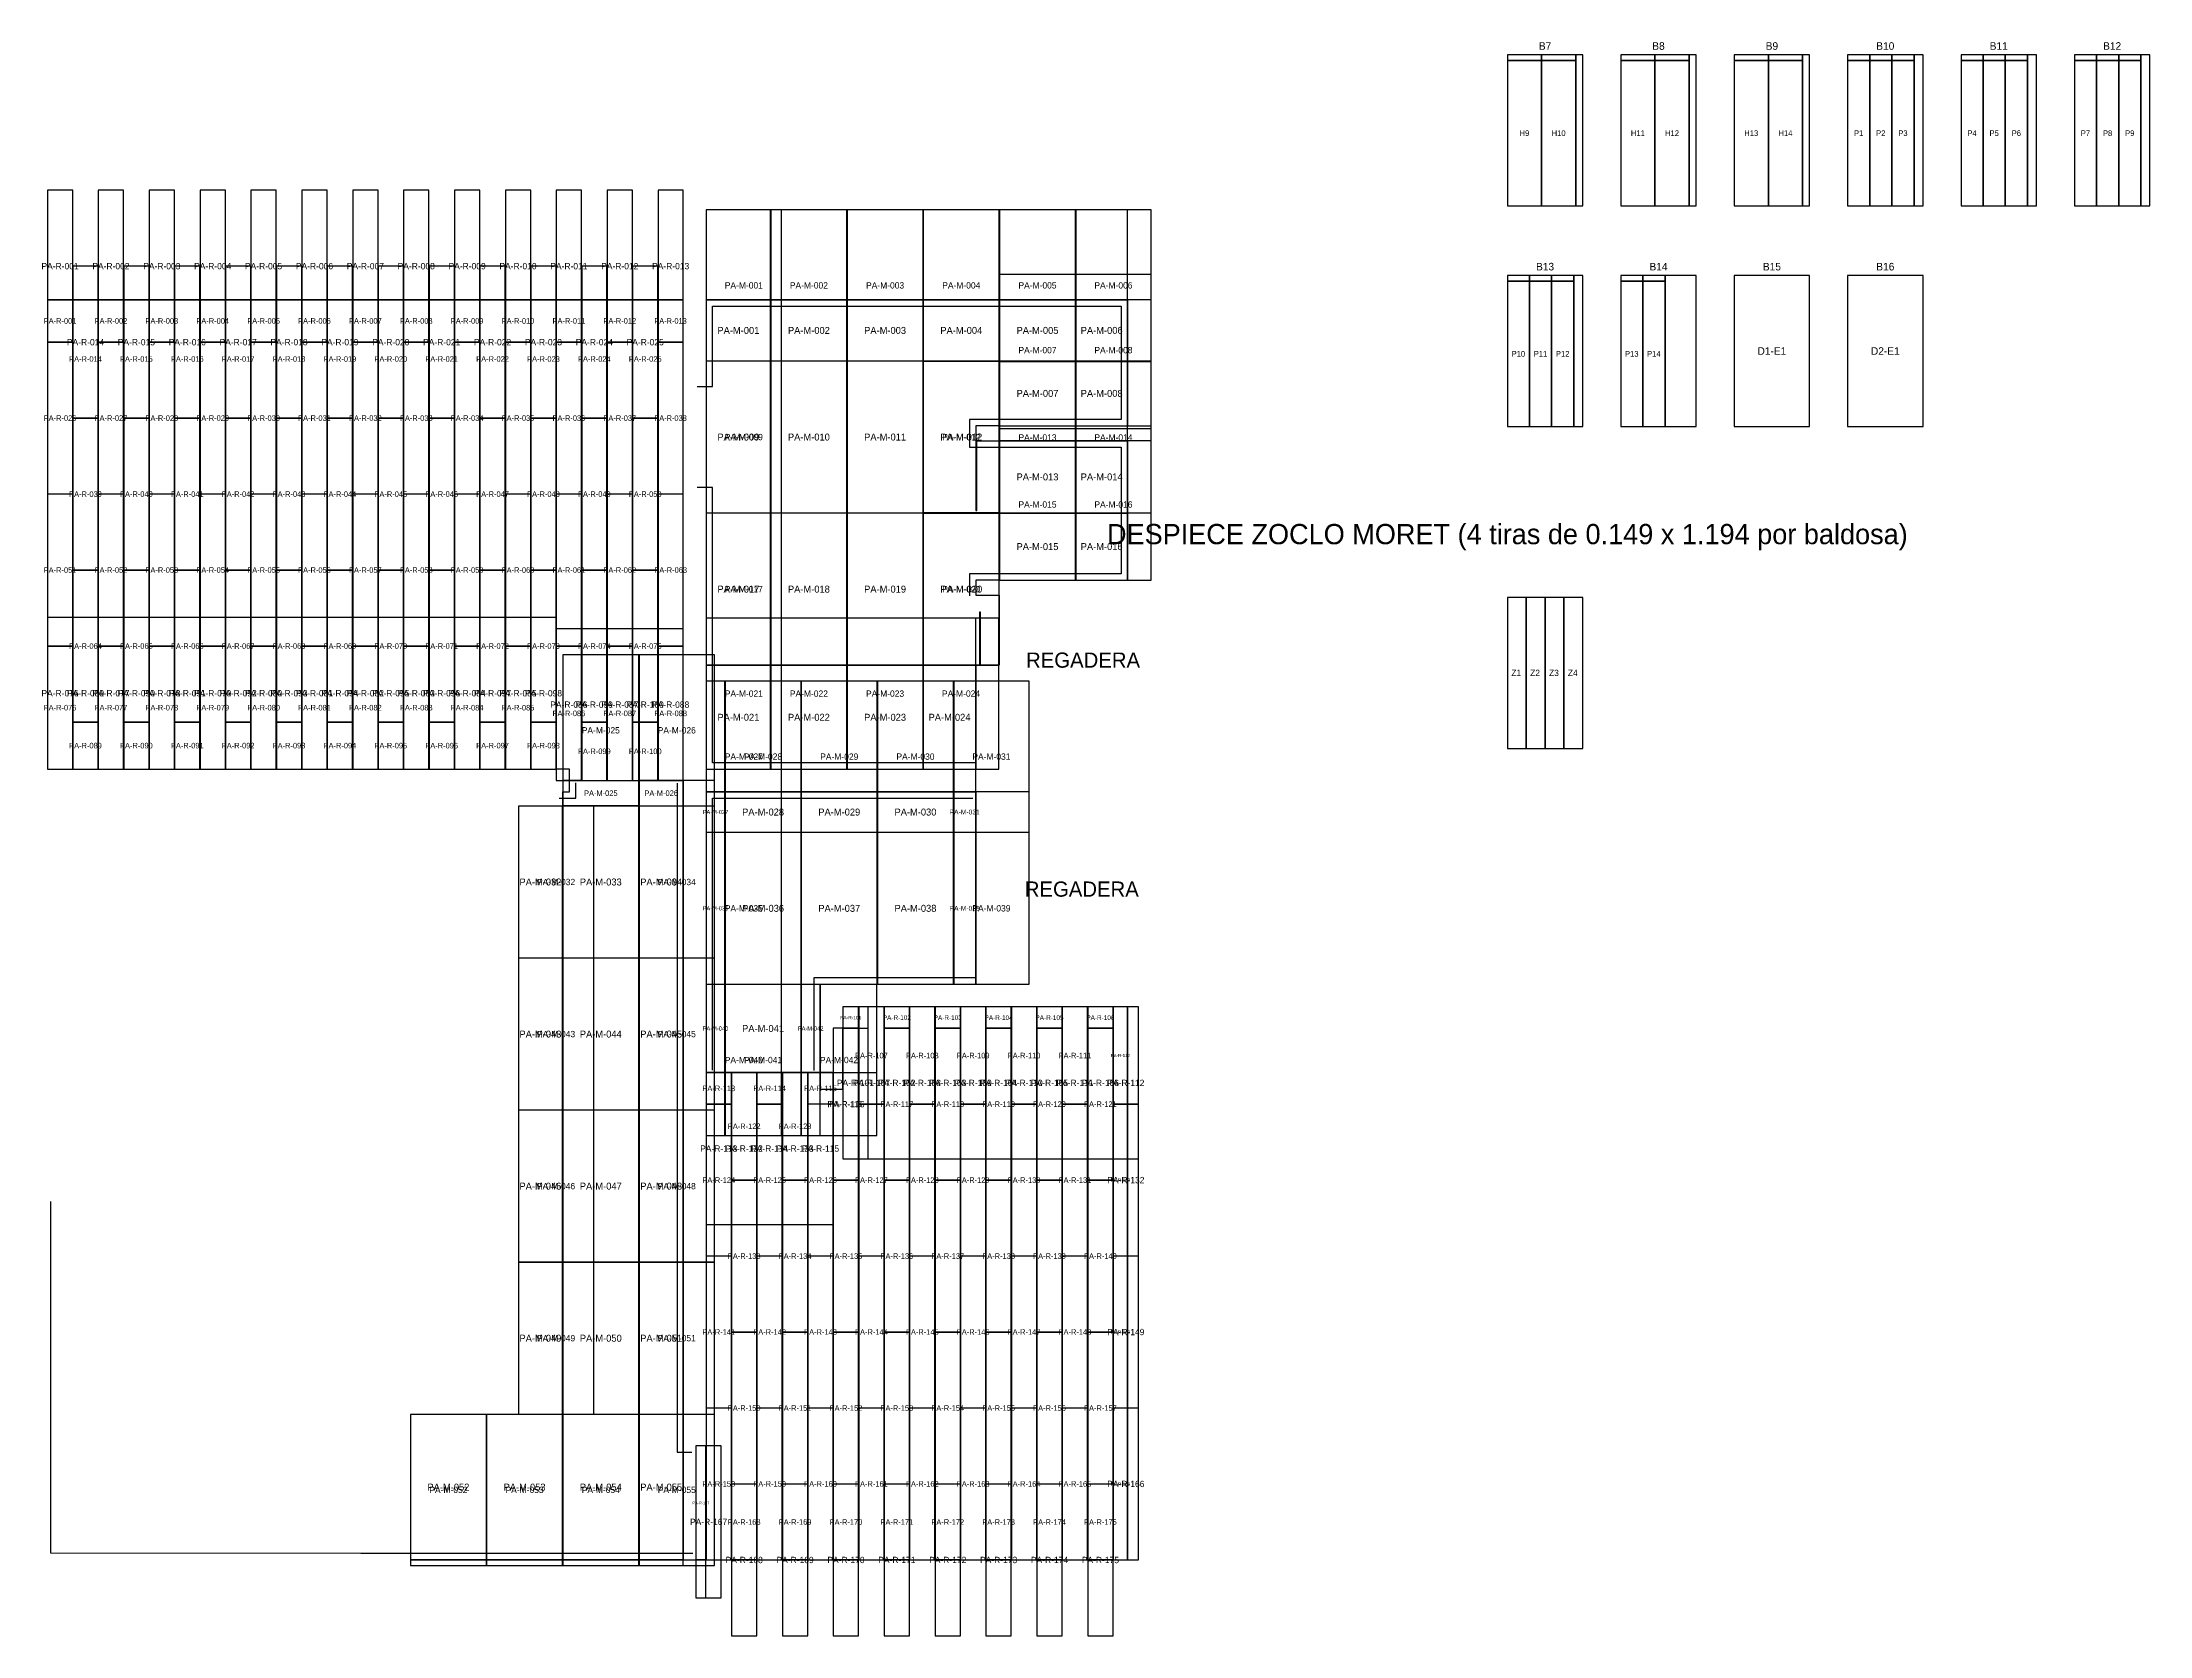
# Model space of a CAD drawing. Header units: metres. Extents: x 271 to 299.5, y -91.2 to -56.5.
# Drawn here: x 282.82 to 299.47, y -71.29 to -58.7 of the extents above; entities that cross this region are included whole.
import ezdxf
from ezdxf.enums import TextEntityAlignment as Align

# ---------------------------------------------------------------- set-up
doc = ezdxf.new("R2010")
doc.units = ezdxf.units.M
for name, color, linetype in [('CORTE-RECORTE', 3, 'Continuous'), ('CORTE-SOBRANTE', 2, 'Continuous'), ('CORTE-TEXTO', 5, 'Continuous'), ('CORTE-TILE', 7, 'Continuous'), ('ETIQUETAS', 7, 'Continuous'), ('PISO-MORET', 30, 'Continuous'), ('PISO-ROYAL-WALNUT', 4, 'Continuous'), ('REGADERA-MALLA-MURO', 1, 'Continuous'), ('SOBRANTES-MAPA', 6, 'Continuous'), ('SOBRANTES-RECORTE', 2, 'Continuous'), ('SOBRANTES-TEXTO', 6, 'Continuous'), ('ZOCLO', 3, 'Continuous')]:
    doc.layers.add(name, color=color, linetype=linetype)

msp = doc.modelspace()

# ---------------------------------------------------------------- linework, layer by layer
at = {"layer": 'CORTE-RECORTE'}
for points in [[(294.392, -59.99), (294.662, -59.99), (294.662, -58.84), (294.392, -58.84)], [(294.662, -59.99), (294.932, -59.99), (294.932, -58.84), (294.662, -58.84)], [(295.288, -59.99), (295.558, -59.99), (295.558, -58.84), (295.288, -58.84)], [(295.558, -59.99), (295.828, -59.99), (295.828, -58.84), (295.558, -58.84)], [(296.184, -59.99), (296.454, -59.99), (296.454, -58.84), (296.184, -58.84)], [(296.454, -59.99), (296.724, -59.99), (296.724, -58.84), (296.454, -58.84)], [(297.08, -59.99), (297.255, -59.99), (297.255, -58.84), (297.08, -58.84)], [(297.255, -59.99), (297.43, -59.99), (297.43, -58.84), (297.255, -58.84)], [(297.43, -59.99), (297.605, -59.99), (297.605, -58.84), (297.43, -58.84)], [(297.976, -59.99), (298.151, -59.99), (298.151, -58.84), (297.976, -58.84)], [(298.151, -59.99), (298.326, -59.99), (298.326, -58.84), (298.151, -58.84)], [(298.326, -59.99), (298.501, -59.99), (298.501, -58.84), (298.326, -58.84)], [(298.872, -59.99), (299.047, -59.99), (299.047, -58.84), (298.872, -58.84)], [(299.047, -59.99), (299.222, -59.99), (299.222, -58.84), (299.047, -58.84)], [(299.222, -59.99), (299.397, -59.99), (299.397, -58.84), (299.222, -58.84)], [(294.392, -61.734), (294.567, -61.734), (294.567, -60.584), (294.392, -60.584)], [(294.567, -61.734), (294.742, -61.734), (294.742, -60.584), (294.567, -60.584)], [(294.742, -61.734), (294.917, -61.734), (294.917, -60.584), (294.742, -60.584)], [(295.288, -61.734), (295.463, -61.734), (295.463, -60.584), (295.288, -60.584)], [(295.463, -61.734), (295.638, -61.734), (295.638, -60.584), (295.463, -60.584)], [(294.392, -64.278), (294.541, -64.278), (294.541, -63.084), (294.392, -63.084)], [(294.541, -64.278), (294.69, -64.278), (294.69, -63.084), (294.541, -63.084)], [(294.69, -64.278), (294.839, -64.278), (294.839, -63.084), (294.69, -63.084)], [(294.839, -64.278), (294.988, -64.278), (294.988, -63.084), (294.839, -63.084)]]:
    msp.add_lwpolyline(points, close=True, dxfattribs=at)
at = {"layer": 'CORTE-SOBRANTE'}
for points in [[(294.392, -58.84), (294.662, -58.84), (294.662, -58.796), (294.392, -58.796)], [(294.662, -58.84), (294.932, -58.84), (294.932, -58.796), (294.662, -58.796)], [(294.932, -59.99), (294.988, -59.99), (294.988, -58.796), (294.932, -58.796)], [(295.288, -58.84), (295.558, -58.84), (295.558, -58.796), (295.288, -58.796)], [(295.558, -58.84), (295.828, -58.84), (295.828, -58.796), (295.558, -58.796)], [(295.828, -59.99), (295.884, -59.99), (295.884, -58.796), (295.828, -58.796)], [(296.184, -58.84), (296.454, -58.84), (296.454, -58.796), (296.184, -58.796)], [(296.454, -58.84), (296.724, -58.84), (296.724, -58.796), (296.454, -58.796)], [(296.724, -59.99), (296.78, -59.99), (296.78, -58.796), (296.724, -58.796)], [(297.08, -58.84), (297.255, -58.84), (297.255, -58.796), (297.08, -58.796)], [(297.255, -58.84), (297.43, -58.84), (297.43, -58.796), (297.255, -58.796)], [(297.43, -58.84), (297.605, -58.84), (297.605, -58.796), (297.43, -58.796)], [(297.605, -59.99), (297.676, -59.99), (297.676, -58.796), (297.605, -58.796)], [(297.976, -58.84), (298.151, -58.84), (298.151, -58.796), (297.976, -58.796)], [(298.151, -58.84), (298.326, -58.84), (298.326, -58.796), (298.151, -58.796)], [(298.326, -58.84), (298.501, -58.84), (298.501, -58.796), (298.326, -58.796)], [(298.501, -59.99), (298.572, -59.99), (298.572, -58.796), (298.501, -58.796)], [(298.872, -58.84), (299.047, -58.84), (299.047, -58.796), (298.872, -58.796)], [(299.047, -58.84), (299.222, -58.84), (299.222, -58.796), (299.047, -58.796)], [(299.222, -58.84), (299.397, -58.84), (299.397, -58.796), (299.222, -58.796)], [(299.397, -59.99), (299.468, -59.99), (299.468, -58.796), (299.397, -58.796)], [(294.392, -60.584), (294.567, -60.584), (294.567, -60.54), (294.392, -60.54)], [(294.567, -60.584), (294.742, -60.584), (294.742, -60.54), (294.567, -60.54)], [(294.742, -60.584), (294.917, -60.584), (294.917, -60.54), (294.742, -60.54)], [(294.917, -61.734), (294.988, -61.734), (294.988, -60.54), (294.917, -60.54)], [(295.288, -60.584), (295.463, -60.584), (295.463, -60.54), (295.288, -60.54)], [(295.463, -60.584), (295.638, -60.584), (295.638, -60.54), (295.463, -60.54)], [(295.638, -61.734), (295.884, -61.734), (295.884, -60.54), (295.638, -60.54)]]:
    msp.add_lwpolyline(points, close=True, dxfattribs=at)
at = {"layer": 'CORTE-TILE'}
for points in [[(294.392, -59.99), (294.988, -59.99), (294.988, -58.796), (294.392, -58.796)], [(295.288, -59.99), (295.884, -59.99), (295.884, -58.796), (295.288, -58.796)], [(296.184, -59.99), (296.78, -59.99), (296.78, -58.796), (296.184, -58.796)], [(297.08, -59.99), (297.676, -59.99), (297.676, -58.796), (297.08, -58.796)], [(297.976, -59.99), (298.572, -59.99), (298.572, -58.796), (297.976, -58.796)], [(298.872, -59.99), (299.468, -59.99), (299.468, -58.796), (298.872, -58.796)], [(294.392, -61.734), (294.988, -61.734), (294.988, -60.54), (294.392, -60.54)], [(295.288, -61.734), (295.884, -61.734), (295.884, -60.54), (295.288, -60.54)], [(296.184, -61.734), (296.78, -61.734), (296.78, -60.54), (296.184, -60.54)], [(297.08, -61.734), (297.676, -61.734), (297.676, -60.54), (297.08, -60.54)], [(294.392, -64.278), (294.988, -64.278), (294.988, -63.084), (294.392, -63.084)]]:
    msp.add_lwpolyline(points, close=True, dxfattribs=at)
at = {"layer": 'PISO-MORET'}
for points in [[(288.062, -61.215), (288.572, -61.215), (288.572, -60.732), (288.062, -60.732)], [(288.574, -61.215), (289.174, -61.215), (289.174, -60.732), (288.574, -60.732)], [(289.176, -61.215), (289.776, -61.215), (289.776, -60.732), (289.176, -60.732)], [(289.778, -61.215), (290.378, -61.215), (290.378, -60.732), (289.778, -60.732)], [(290.38, -61.215), (290.98, -61.215), (290.98, -60.732), (290.38, -60.732)], [(290.982, -61.215), (291.392, -61.215), (291.392, -60.732), (290.982, -60.732)], [(288.062, -62.417), (288.572, -62.417), (288.572, -61.217), (288.062, -61.217)], [(288.574, -62.417), (289.174, -62.417), (289.174, -61.217), (288.574, -61.217)], [(289.176, -62.417), (289.776, -62.417), (289.776, -61.217), (289.176, -61.217)], [(290.378, -62.417), (289.778, -62.417), (289.778, -61.217), (290.378, -61.217), (290.378, -61.727), (290.192, -61.727), (290.192, -61.847), (290.192, -62.397), (290.202, -62.397), (290.202, -61.847), (290.378, -61.847)], [(290.38, -61.727), (290.98, -61.727), (290.98, -61.217), (290.38, -61.217)], [(290.982, -61.727), (291.392, -61.727), (291.392, -61.217), (290.982, -61.217)], [(290.38, -62.417), (290.98, -62.417), (290.98, -61.847), (290.38, -61.847)], [(290.982, -62.417), (291.392, -62.417), (291.392, -61.847), (290.982, -61.847)], [(288.062, -63.619), (288.572, -63.619), (288.572, -62.419), (288.062, -62.419)], [(288.574, -63.619), (289.174, -63.619), (289.174, -62.419), (288.574, -62.419)], [(289.176, -63.619), (289.776, -63.619), (289.776, -62.419), (289.176, -62.419)], [(290.231, -63.619), (290.231, -63.2), (290.221, -63.2), (290.221, -63.619), (289.778, -63.619), (289.778, -62.419), (290.378, -62.419), (290.378, -62.947), (290.192, -62.947), (290.192, -63.067), (290.378, -63.067), (290.378, -63.619)], [(290.38, -62.947), (290.98, -62.947), (290.98, -62.419), (290.38, -62.419)], [(290.982, -62.947), (291.392, -62.947), (291.392, -62.419), (290.982, -62.419)], [(288.062, -64.442), (288.572, -64.442), (288.572, -63.621), (288.062, -63.621)], [(288.574, -64.442), (289.174, -64.442), (289.174, -63.621), (288.574, -63.621)], [(289.176, -64.442), (289.776, -64.442), (289.776, -63.621), (289.176, -63.621)], [(289.778, -64.442), (290.192, -64.442), (290.192, -63.621), (289.778, -63.621)], [(286.93, -64.532), (287.53, -64.532), (287.53, -64.732), (286.93, -64.732), (286.93, -64.622), (286.982, -64.622), (286.982, -64.532), (286.93, -64.532)], [(287.532, -64.732), (287.882, -64.732), (287.882, -64.532), (287.532, -64.532)], [(286.579, -65.934), (286.928, -65.934), (286.928, -64.734), (286.579, -64.734)], [(286.93, -65.934), (287.53, -65.934), (287.53, -64.734), (286.93, -64.734)], [(287.532, -65.934), (287.882, -65.934), (287.882, -64.734), (287.532, -64.734)], [(288.062, -64.94), (288.21, -64.94), (288.21, -64.622), (288.062, -64.622)], [(288.212, -64.94), (288.812, -64.94), (288.812, -64.622), (288.212, -64.622)], [(288.814, -64.94), (289.414, -64.94), (289.414, -64.622), (288.814, -64.622)], [(289.416, -64.94), (290.016, -64.94), (290.016, -64.622), (289.416, -64.622)], [(290.018, -64.94), (290.192, -64.94), (290.192, -64.622), (290.018, -64.622)], [(288.062, -66.142), (288.21, -66.142), (288.21, -64.942), (288.062, -64.942)], [(288.212, -66.142), (288.812, -66.142), (288.812, -64.942), (288.212, -64.942)], [(288.814, -66.142), (289.414, -66.142), (289.414, -64.942), (288.814, -64.942)], [(289.416, -66.142), (290.016, -66.142), (290.016, -64.942), (289.416, -64.942)], [(290.018, -66.142), (290.192, -66.142), (290.192, -64.942), (290.018, -64.942)], [(286.579, -67.136), (286.928, -67.136), (286.928, -65.936), (286.579, -65.936)], [(286.93, -67.136), (287.53, -67.136), (287.53, -65.936), (286.93, -65.936)], [(287.532, -67.136), (287.882, -67.136), (287.882, -65.936), (287.532, -65.936)], [(288.062, -66.841), (288.21, -66.841), (288.21, -66.144), (288.062, -66.144)], [(288.212, -66.841), (288.812, -66.841), (288.812, -66.144), (288.212, -66.144)], [(288.814, -66.841), (288.962, -66.841), (288.962, -66.144), (288.814, -66.144)], [(286.579, -68.338), (286.928, -68.338), (286.928, -67.138), (286.579, -67.138)], [(286.93, -68.338), (287.53, -68.338), (287.53, -67.138), (286.93, -67.138)], [(287.532, -68.338), (287.882, -68.338), (287.882, -67.138), (287.532, -67.138)], [(286.579, -69.54), (286.928, -69.54), (286.928, -68.34), (286.579, -68.34)], [(286.93, -69.54), (287.53, -69.54), (287.53, -68.34), (286.93, -68.34)], [(287.532, -69.54), (287.882, -69.54), (287.882, -68.34), (287.532, -68.34)], [(285.726, -70.692), (286.326, -70.692), (286.326, -69.542), (285.726, -69.542)], [(286.328, -70.692), (286.928, -70.692), (286.928, -69.542), (286.328, -69.542)], [(286.93, -70.692), (287.53, -70.692), (287.53, -69.542), (286.93, -69.542)], [(287.532, -70.692), (287.882, -70.692), (287.882, -69.542), (287.532, -69.542)]]:
    msp.add_lwpolyline(points, close=True, dxfattribs=at)
at = {"layer": 'PISO-ROYAL-WALNUT'}
for points in [[(282.858, -61.066), (283.058, -61.066), (283.058, -60.732), (282.858, -60.732)], [(283.059, -61.667), (283.259, -61.667), (283.259, -60.732), (283.059, -60.732)], [(283.26, -61.066), (283.46, -61.066), (283.46, -60.732), (283.26, -60.732)], [(283.461, -61.667), (283.661, -61.667), (283.661, -60.732), (283.461, -60.732)], [(283.662, -61.066), (283.862, -61.066), (283.862, -60.732), (283.662, -60.732)], [(283.863, -61.667), (284.063, -61.667), (284.063, -60.732), (283.863, -60.732)], [(284.064, -61.066), (284.264, -61.066), (284.264, -60.732), (284.064, -60.732)], [(284.265, -61.667), (284.465, -61.667), (284.465, -60.732), (284.265, -60.732)], [(284.466, -61.066), (284.666, -61.066), (284.666, -60.732), (284.466, -60.732)], [(284.667, -61.667), (284.867, -61.667), (284.867, -60.732), (284.667, -60.732)], [(284.868, -61.066), (285.068, -61.066), (285.068, -60.732), (284.868, -60.732)], [(285.069, -61.667), (285.269, -61.667), (285.269, -60.732), (285.069, -60.732)], [(285.27, -61.066), (285.47, -61.066), (285.47, -60.732), (285.27, -60.732)], [(285.471, -61.667), (285.671, -61.667), (285.671, -60.732), (285.471, -60.732)], [(285.672, -61.066), (285.872, -61.066), (285.872, -60.732), (285.672, -60.732)], [(285.873, -61.667), (286.073, -61.667), (286.073, -60.732), (285.873, -60.732)], [(286.074, -61.066), (286.274, -61.066), (286.274, -60.732), (286.074, -60.732)], [(286.275, -61.667), (286.475, -61.667), (286.475, -60.732), (286.275, -60.732)], [(286.476, -61.066), (286.676, -61.066), (286.676, -60.732), (286.476, -60.732)], [(286.677, -61.667), (286.877, -61.667), (286.877, -60.732), (286.677, -60.732)], [(286.878, -61.066), (287.078, -61.066), (287.078, -60.732), (286.878, -60.732)], [(287.079, -61.667), (287.279, -61.667), (287.279, -60.732), (287.079, -60.732)], [(287.28, -61.066), (287.48, -61.066), (287.48, -60.732), (287.28, -60.732)], [(287.481, -61.667), (287.681, -61.667), (287.681, -60.732), (287.481, -60.732)], [(287.682, -61.066), (287.88, -61.066), (287.88, -60.732), (287.682, -60.732)], [(282.858, -62.267), (283.058, -62.267), (283.058, -61.067), (282.858, -61.067)], [(283.26, -62.267), (283.46, -62.267), (283.46, -61.067), (283.26, -61.067)], [(283.662, -62.267), (283.862, -62.267), (283.862, -61.067), (283.662, -61.067)], [(284.064, -62.267), (284.264, -62.267), (284.264, -61.067), (284.064, -61.067)], [(284.466, -62.267), (284.666, -62.267), (284.666, -61.067), (284.466, -61.067)], [(284.868, -62.267), (285.068, -62.267), (285.068, -61.067), (284.868, -61.067)], [(285.27, -62.267), (285.47, -62.267), (285.47, -61.067), (285.27, -61.067)], [(285.672, -62.267), (285.872, -62.267), (285.872, -61.067), (285.672, -61.067)], [(286.074, -62.267), (286.274, -62.267), (286.274, -61.067), (286.074, -61.067)], [(286.476, -62.267), (286.676, -62.267), (286.676, -61.067), (286.476, -61.067)], [(286.878, -62.267), (287.078, -62.267), (287.078, -61.067), (286.878, -61.067)], [(287.28, -62.267), (287.48, -62.267), (287.48, -61.067), (287.28, -61.067)], [(287.682, -62.267), (287.88, -62.267), (287.88, -61.067), (287.682, -61.067)], [(283.059, -62.868), (283.259, -62.868), (283.259, -61.668), (283.059, -61.668)], [(283.461, -62.868), (283.661, -62.868), (283.661, -61.668), (283.461, -61.668)], [(283.863, -62.868), (284.063, -62.868), (284.063, -61.668), (283.863, -61.668)], [(284.265, -62.868), (284.465, -62.868), (284.465, -61.668), (284.265, -61.668)], [(284.667, -62.868), (284.867, -62.868), (284.867, -61.668), (284.667, -61.668)], [(285.069, -62.868), (285.269, -62.868), (285.269, -61.668), (285.069, -61.668)], [(285.471, -62.868), (285.671, -62.868), (285.671, -61.668), (285.471, -61.668)], [(285.873, -62.868), (286.073, -62.868), (286.073, -61.668), (285.873, -61.668)], [(286.275, -62.868), (286.475, -62.868), (286.475, -61.668), (286.275, -61.668)], [(286.677, -62.868), (286.877, -62.868), (286.877, -61.668), (286.677, -61.668)], [(287.079, -62.868), (287.279, -62.868), (287.279, -61.668), (287.079, -61.668)], [(287.481, -62.868), (287.681, -62.868), (287.681, -61.668), (287.481, -61.668)], [(282.858, -63.468), (283.058, -63.468), (283.058, -62.268), (282.858, -62.268)], [(283.26, -63.468), (283.46, -63.468), (283.46, -62.268), (283.26, -62.268)], [(283.662, -63.468), (283.862, -63.468), (283.862, -62.268), (283.662, -62.268)], [(284.064, -63.468), (284.264, -63.468), (284.264, -62.268), (284.064, -62.268)], [(284.466, -63.468), (284.666, -63.468), (284.666, -62.268), (284.466, -62.268)], [(284.868, -63.468), (285.068, -63.468), (285.068, -62.268), (284.868, -62.268)], [(285.27, -63.468), (285.47, -63.468), (285.47, -62.268), (285.27, -62.268)], [(285.672, -63.468), (285.872, -63.468), (285.872, -62.268), (285.672, -62.268)], [(286.074, -63.468), (286.274, -63.468), (286.274, -62.268), (286.074, -62.268)], [(286.476, -63.468), (286.676, -63.468), (286.676, -62.268), (286.476, -62.268)], [(286.878, -63.468), (287.078, -63.468), (287.078, -62.268), (286.878, -62.268)], [(287.28, -63.468), (287.48, -63.468), (287.48, -62.268), (287.28, -62.268)], [(287.682, -63.468), (287.882, -63.468), (287.882, -62.268), (287.682, -62.268)], [(283.059, -64.069), (283.259, -64.069), (283.259, -62.869), (283.059, -62.869)], [(283.461, -64.069), (283.661, -64.069), (283.661, -62.869), (283.461, -62.869)], [(283.863, -64.069), (284.063, -64.069), (284.063, -62.869), (283.863, -62.869)], [(284.265, -64.069), (284.465, -64.069), (284.465, -62.869), (284.265, -62.869)], [(284.667, -64.069), (284.867, -64.069), (284.867, -62.869), (284.667, -62.869)], [(285.069, -64.069), (285.269, -64.069), (285.269, -62.869), (285.069, -62.869)], [(285.471, -64.069), (285.671, -64.069), (285.671, -62.869), (285.471, -62.869)], [(285.873, -64.069), (286.073, -64.069), (286.073, -62.869), (285.873, -62.869)], [(286.275, -64.069), (286.475, -64.069), (286.475, -62.869), (286.275, -62.869)], [(286.677, -64.069), (286.877, -64.069), (286.877, -62.869), (286.677, -62.869)], [(287.079, -64.069), (287.279, -64.069), (287.279, -62.869), (287.079, -62.869)], [(287.481, -64.069), (287.681, -64.069), (287.681, -62.869), (287.481, -62.869)], [(282.858, -64.442), (283.058, -64.442), (283.058, -63.469), (282.858, -63.469)], [(283.26, -64.442), (283.46, -64.442), (283.46, -63.469), (283.26, -63.469)], [(283.662, -64.442), (283.862, -64.442), (283.862, -63.469), (283.662, -63.469)], [(284.064, -64.442), (284.264, -64.442), (284.264, -63.469), (284.064, -63.469)], [(284.466, -64.442), (284.666, -64.442), (284.666, -63.469), (284.466, -63.469)], [(284.868, -64.442), (285.068, -64.442), (285.068, -63.469), (284.868, -63.469)], [(285.27, -64.442), (285.47, -64.442), (285.47, -63.469), (285.27, -63.469)], [(285.672, -64.442), (285.872, -64.442), (285.872, -63.469), (285.672, -63.469)], [(286.074, -64.442), (286.274, -64.442), (286.274, -63.469), (286.074, -63.469)], [(286.476, -64.442), (286.676, -64.442), (286.676, -63.469), (286.476, -63.469)], [(286.878, -63.469), (287.078, -63.469), (287.078, -64.532), (286.982, -64.532), (286.982, -64.442), (286.878, -64.442)], [(287.28, -64.532), (287.48, -64.532), (287.48, -63.469), (287.28, -63.469)], [(287.682, -64.532), (287.882, -64.532), (287.882, -63.469), (287.682, -63.469)], [(283.059, -64.442), (283.259, -64.442), (283.259, -64.07), (283.059, -64.07)], [(283.461, -64.442), (283.661, -64.442), (283.661, -64.07), (283.461, -64.07)], [(283.863, -64.442), (284.063, -64.442), (284.063, -64.07), (283.863, -64.07)], [(284.265, -64.442), (284.465, -64.442), (284.465, -64.07), (284.265, -64.07)], [(284.667, -64.442), (284.867, -64.442), (284.867, -64.07), (284.667, -64.07)], [(285.069, -64.442), (285.269, -64.442), (285.269, -64.07), (285.069, -64.07)], [(285.471, -64.442), (285.671, -64.442), (285.671, -64.07), (285.471, -64.07)], [(285.873, -64.442), (286.073, -64.442), (286.073, -64.07), (285.873, -64.07)], [(286.275, -64.442), (286.475, -64.442), (286.475, -64.07), (286.275, -64.07)], [(286.677, -64.442), (286.877, -64.442), (286.877, -64.07), (286.677, -64.07)], [(287.079, -64.532), (287.279, -64.532), (287.279, -64.07), (287.079, -64.07)], [(287.481, -64.532), (287.681, -64.532), (287.681, -64.07), (287.481, -64.07)], [(289.142, -66.489), (289.267, -66.489), (289.267, -66.322), (289.142, -66.322)], [(289.268, -67.089), (289.468, -67.089), (289.468, -66.322), (289.268, -66.322)], [(289.469, -66.489), (289.669, -66.489), (289.669, -66.322), (289.469, -66.322)], [(289.67, -67.089), (289.87, -67.089), (289.87, -66.322), (289.67, -66.322)], [(289.871, -66.489), (290.071, -66.489), (290.071, -66.322), (289.871, -66.322)], [(290.072, -67.089), (290.272, -67.089), (290.272, -66.322), (290.072, -66.322)], [(290.273, -66.489), (290.473, -66.489), (290.473, -66.322), (290.273, -66.322)], [(290.474, -67.089), (290.674, -67.089), (290.674, -66.322), (290.474, -66.322)], [(290.675, -66.489), (290.875, -66.489), (290.875, -66.322), (290.675, -66.322)], [(290.876, -67.089), (291.076, -67.089), (291.076, -66.322), (290.876, -66.322)], [(291.077, -66.489), (291.277, -66.489), (291.277, -66.322), (291.077, -66.322)], [(291.278, -67.089), (291.392, -67.089), (291.392, -66.322), (291.278, -66.322)], [(289.267, -66.49), (289.267, -67.69), (289.067, -67.69), (289.067, -66.972), (289.142, -66.972), (289.142, -66.49)], [(289.469, -67.69), (289.669, -67.69), (289.669, -66.49), (289.469, -66.49)], [(289.871, -67.69), (290.071, -67.69), (290.071, -66.49), (289.871, -66.49)], [(290.273, -67.69), (290.473, -67.69), (290.473, -66.49), (290.273, -66.49)], [(290.675, -67.69), (290.875, -67.69), (290.875, -66.49), (290.675, -66.49)], [(291.077, -67.69), (291.277, -67.69), (291.277, -66.49), (291.077, -66.49)], [(288.062, -67.089), (288.262, -67.089), (288.262, -66.841), (288.062, -66.841)], [(288.263, -67.69), (288.463, -67.69), (288.463, -66.841), (288.263, -66.841)], [(288.464, -67.089), (288.664, -67.089), (288.664, -66.841), (288.464, -66.841)], [(288.665, -67.69), (288.865, -67.69), (288.865, -66.841), (288.665, -66.841)], [(289.066, -67.089), (288.866, -67.089), (288.866, -66.841), (288.962, -66.841), (288.962, -66.972), (289.066, -66.972)], [(288.062, -68.29), (288.262, -68.29), (288.262, -67.09), (288.062, -67.09)], [(288.464, -68.29), (288.664, -68.29), (288.664, -67.09), (288.464, -67.09)], [(288.866, -68.29), (289.066, -68.29), (289.066, -67.09), (288.866, -67.09)], [(289.268, -68.29), (289.468, -68.29), (289.468, -67.09), (289.268, -67.09)], [(289.67, -68.29), (289.87, -68.29), (289.87, -67.09), (289.67, -67.09)], [(290.072, -68.29), (290.272, -68.29), (290.272, -67.09), (290.072, -67.09)], [(290.474, -68.29), (290.674, -68.29), (290.674, -67.09), (290.474, -67.09)], [(290.876, -68.29), (291.076, -68.29), (291.076, -67.09), (290.876, -67.09)], [(291.278, -68.29), (291.392, -68.29), (291.392, -67.09), (291.278, -67.09)], [(288.263, -68.891), (288.463, -68.891), (288.463, -67.691), (288.263, -67.691)], [(288.665, -68.891), (288.865, -68.891), (288.865, -67.691), (288.665, -67.691)], [(289.067, -68.891), (289.267, -68.891), (289.267, -67.691), (289.067, -67.691)], [(289.469, -68.891), (289.669, -68.891), (289.669, -67.691), (289.469, -67.691)], [(289.871, -68.891), (290.071, -68.891), (290.071, -67.691), (289.871, -67.691)], [(290.273, -68.891), (290.473, -68.891), (290.473, -67.691), (290.273, -67.691)], [(290.675, -68.891), (290.875, -68.891), (290.875, -67.691), (290.675, -67.691)], [(291.077, -68.891), (291.277, -68.891), (291.277, -67.691), (291.077, -67.691)], [(288.062, -69.491), (288.262, -69.491), (288.262, -68.291), (288.062, -68.291)], [(288.464, -69.491), (288.664, -69.491), (288.664, -68.291), (288.464, -68.291)], [(288.866, -69.491), (289.066, -69.491), (289.066, -68.291), (288.866, -68.291)], [(289.268, -69.491), (289.468, -69.491), (289.468, -68.291), (289.268, -68.291)], [(289.67, -69.491), (289.87, -69.491), (289.87, -68.291), (289.67, -68.291)], [(290.072, -69.491), (290.272, -69.491), (290.272, -68.291), (290.072, -68.291)], [(290.474, -69.491), (290.674, -69.491), (290.674, -68.291), (290.474, -68.291)], [(290.876, -69.491), (291.076, -69.491), (291.076, -68.291), (290.876, -68.291)], [(291.278, -69.491), (291.392, -69.491), (291.392, -68.291), (291.278, -68.291)], [(288.263, -70.092), (288.463, -70.092), (288.463, -68.892), (288.263, -68.892)], [(288.665, -70.092), (288.865, -70.092), (288.865, -68.892), (288.665, -68.892)], [(289.067, -70.092), (289.267, -70.092), (289.267, -68.892), (289.067, -68.892)], [(289.469, -70.092), (289.669, -70.092), (289.669, -68.892), (289.469, -68.892)], [(289.871, -70.092), (290.071, -70.092), (290.071, -68.892), (289.871, -68.892)], [(290.273, -70.092), (290.473, -70.092), (290.473, -68.892), (290.273, -68.892)], [(290.675, -70.092), (290.875, -70.092), (290.875, -68.892), (290.675, -68.892)], [(291.077, -70.092), (291.277, -70.092), (291.277, -68.892), (291.077, -68.892)], [(288.062, -70.692), (288.262, -70.692), (288.262, -69.492), (288.062, -69.492)], [(288.464, -70.692), (288.664, -70.692), (288.664, -69.492), (288.464, -69.492)], [(288.866, -70.692), (289.066, -70.692), (289.066, -69.492), (288.866, -69.492)], [(289.268, -70.692), (289.468, -70.692), (289.468, -69.492), (289.268, -69.492)], [(289.67, -70.692), (289.87, -70.692), (289.87, -69.492), (289.67, -69.492)], [(290.072, -70.692), (290.272, -70.692), (290.272, -69.492), (290.072, -69.492)], [(290.474, -70.692), (290.674, -70.692), (290.674, -69.492), (290.474, -69.492)], [(290.876, -70.692), (291.076, -70.692), (291.076, -69.492), (290.876, -69.492)], [(291.278, -70.692), (291.392, -70.692), (291.392, -69.492), (291.278, -69.492)], [(287.982, -70.692), (288.061, -70.692), (288.061, -69.792), (287.982, -69.792)], [(288.263, -70.692), (288.463, -70.692), (288.463, -70.093), (288.263, -70.093)], [(288.665, -70.692), (288.865, -70.692), (288.865, -70.093), (288.665, -70.093)], [(289.067, -70.692), (289.267, -70.692), (289.267, -70.093), (289.067, -70.093)], [(289.469, -70.692), (289.669, -70.692), (289.669, -70.093), (289.469, -70.093)], [(289.871, -70.692), (290.071, -70.692), (290.071, -70.093), (289.871, -70.093)], [(290.273, -70.692), (290.473, -70.692), (290.473, -70.093), (290.273, -70.093)], [(290.675, -70.692), (290.875, -70.692), (290.875, -70.093), (290.675, -70.093)], [(291.077, -70.692), (291.277, -70.692), (291.277, -70.093), (291.077, -70.093)]]:
    msp.add_lwpolyline(points, close=True, dxfattribs=at)
at = {"layer": 'SOBRANTES-MAPA'}
for points in [[(282.858, -61.066), (283.058, -61.066), (283.058, -59.866), (282.858, -59.866)], [(283.26, -61.066), (283.46, -61.066), (283.46, -59.866), (283.26, -59.866)], [(283.662, -61.066), (283.862, -61.066), (283.862, -59.866), (283.662, -59.866)], [(284.064, -61.066), (284.264, -61.066), (284.264, -59.866), (284.064, -59.866)], [(284.466, -61.066), (284.666, -61.066), (284.666, -59.866), (284.466, -59.866)], [(284.868, -61.066), (285.068, -61.066), (285.068, -59.866), (284.868, -59.866)], [(285.27, -61.066), (285.47, -61.066), (285.47, -59.866), (285.27, -59.866)], [(285.672, -61.066), (285.872, -61.066), (285.872, -59.866), (285.672, -59.866)], [(286.074, -61.066), (286.274, -61.066), (286.274, -59.866), (286.074, -59.866)], [(286.476, -61.066), (286.676, -61.066), (286.676, -59.866), (286.476, -59.866)], [(286.878, -61.066), (287.078, -61.066), (287.078, -59.866), (286.878, -59.866)], [(287.28, -61.066), (287.48, -61.066), (287.48, -59.866), (287.28, -59.866)], [(287.682, -61.066), (287.882, -61.066), (287.882, -59.866), (287.682, -59.866)], [(288.062, -61.215), (288.658, -61.215), (288.658, -60.021), (288.062, -60.021)], [(288.574, -61.215), (289.174, -61.215), (289.174, -60.021), (288.574, -60.021)], [(289.176, -61.215), (289.776, -61.215), (289.776, -60.021), (289.176, -60.021)], [(289.778, -61.215), (290.378, -61.215), (290.378, -60.021), (289.778, -60.021)], [(290.38, -61.215), (290.98, -61.215), (290.98, -60.021), (290.38, -60.021)], [(290.982, -61.215), (291.578, -61.215), (291.578, -60.021), (290.982, -60.021)], [(283.059, -61.667), (283.259, -61.667), (283.259, -60.467), (283.059, -60.467)], [(283.461, -61.667), (283.661, -61.667), (283.661, -60.467), (283.461, -60.467)], [(283.863, -61.667), (284.063, -61.667), (284.063, -60.467), (283.863, -60.467)], [(284.265, -61.667), (284.465, -61.667), (284.465, -60.467), (284.265, -60.467)], [(284.667, -61.667), (284.867, -61.667), (284.867, -60.467), (284.667, -60.467)], [(285.069, -61.667), (285.269, -61.667), (285.269, -60.467), (285.069, -60.467)], [(285.471, -61.667), (285.671, -61.667), (285.671, -60.467), (285.471, -60.467)], [(285.873, -61.667), (286.073, -61.667), (286.073, -60.467), (285.873, -60.467)], [(286.275, -61.667), (286.475, -61.667), (286.475, -60.467), (286.275, -60.467)], [(286.677, -61.667), (286.877, -61.667), (286.877, -60.467), (286.677, -60.467)], [(287.079, -61.667), (287.279, -61.667), (287.279, -60.467), (287.079, -60.467)], [(287.481, -61.667), (287.681, -61.667), (287.681, -60.467), (287.481, -60.467)], [(290.38, -61.727), (290.98, -61.727), (290.98, -60.533), (290.38, -60.533)], [(290.982, -61.727), (291.578, -61.727), (291.578, -60.533), (290.982, -60.533)], [(288.062, -62.417), (288.658, -62.417), (288.658, -61.217), (288.062, -61.217)], [(289.778, -62.417), (290.378, -62.417), (290.378, -61.217), (289.778, -61.217)], [(290.38, -62.417), (290.98, -62.417), (290.98, -61.223), (290.38, -61.223)], [(290.982, -62.417), (291.578, -62.417), (291.578, -61.223), (290.982, -61.223)], [(290.38, -62.947), (290.98, -62.947), (290.98, -61.753), (290.38, -61.753)], [(290.982, -62.947), (291.578, -62.947), (291.578, -61.753), (290.982, -61.753)], [(288.062, -63.619), (288.658, -63.619), (288.658, -62.419), (288.062, -62.419)], [(289.778, -63.619), (290.378, -63.619), (290.378, -62.419), (289.778, -62.419)], [(282.858, -64.442), (283.058, -64.442), (283.058, -63.242), (282.858, -63.242)], [(283.059, -64.442), (283.259, -64.442), (283.259, -63.242), (283.059, -63.242)], [(283.26, -64.442), (283.46, -64.442), (283.46, -63.242), (283.26, -63.242)], [(283.461, -64.442), (283.661, -64.442), (283.661, -63.242), (283.461, -63.242)], [(283.662, -64.442), (283.862, -64.442), (283.862, -63.242), (283.662, -63.242)], [(283.863, -64.442), (284.063, -64.442), (284.063, -63.242), (283.863, -63.242)], [(284.064, -64.442), (284.264, -64.442), (284.264, -63.242), (284.064, -63.242)], [(284.265, -64.442), (284.465, -64.442), (284.465, -63.242), (284.265, -63.242)], [(284.466, -64.442), (284.666, -64.442), (284.666, -63.242), (284.466, -63.242)], [(284.667, -64.442), (284.867, -64.442), (284.867, -63.242), (284.667, -63.242)], [(284.868, -64.442), (285.068, -64.442), (285.068, -63.242), (284.868, -63.242)], [(285.069, -64.442), (285.269, -64.442), (285.269, -63.242), (285.069, -63.242)], [(285.27, -64.442), (285.47, -64.442), (285.47, -63.242), (285.27, -63.242)], [(285.471, -64.442), (285.671, -64.442), (285.671, -63.242), (285.471, -63.242)], [(285.672, -64.442), (285.872, -64.442), (285.872, -63.242), (285.672, -63.242)], [(285.873, -64.442), (286.073, -64.442), (286.073, -63.242), (285.873, -63.242)], [(286.074, -64.442), (286.274, -64.442), (286.274, -63.242), (286.074, -63.242)], [(286.275, -64.442), (286.475, -64.442), (286.475, -63.242), (286.275, -63.242)], [(286.476, -64.442), (286.676, -64.442), (286.676, -63.242), (286.476, -63.242)], [(286.677, -64.442), (286.877, -64.442), (286.877, -63.242), (286.677, -63.242)], [(288.062, -64.442), (288.658, -64.442), (288.658, -63.248), (288.062, -63.248)], [(288.574, -64.442), (289.174, -64.442), (289.174, -63.248), (288.574, -63.248)], [(289.176, -64.442), (289.776, -64.442), (289.776, -63.248), (289.176, -63.248)], [(289.778, -64.442), (290.374, -64.442), (290.374, -63.248), (289.778, -63.248)], [(286.878, -64.532), (287.078, -64.532), (287.078, -63.332), (286.878, -63.332)], [(287.079, -64.532), (287.279, -64.532), (287.279, -63.332), (287.079, -63.332)], [(287.28, -64.532), (287.48, -64.532), (287.48, -63.332), (287.28, -63.332)], [(287.481, -64.532), (287.681, -64.532), (287.681, -63.332), (287.481, -63.332)], [(287.682, -64.532), (287.882, -64.532), (287.882, -63.332), (287.682, -63.332)], [(286.93, -64.732), (287.53, -64.732), (287.53, -63.538), (286.93, -63.538)], [(287.532, -64.732), (288.128, -64.732), (288.128, -63.538), (287.532, -63.538)], [(288.062, -64.94), (288.658, -64.94), (288.658, -63.746), (288.062, -63.746)], [(288.212, -64.94), (288.812, -64.94), (288.812, -63.746), (288.212, -63.746)], [(288.814, -64.94), (289.414, -64.94), (289.414, -63.746), (288.814, -63.746)], [(289.416, -64.94), (290.016, -64.94), (290.016, -63.746), (289.416, -63.746)], [(290.018, -64.94), (290.614, -64.94), (290.614, -63.746), (290.018, -63.746)], [(286.579, -65.934), (287.175, -65.934), (287.175, -64.734), (286.579, -64.734)], [(287.532, -65.934), (288.128, -65.934), (288.128, -64.734), (287.532, -64.734)], [(288.062, -66.142), (288.658, -66.142), (288.658, -64.942), (288.062, -64.942)], [(290.018, -66.142), (290.614, -66.142), (290.614, -64.942), (290.018, -64.942)], [(286.579, -67.136), (287.175, -67.136), (287.175, -65.936), (286.579, -65.936)], [(287.532, -67.136), (288.128, -67.136), (288.128, -65.936), (287.532, -65.936)], [(288.062, -67.338), (288.658, -67.338), (288.658, -66.144), (288.062, -66.144)], [(288.212, -67.338), (288.812, -67.338), (288.812, -66.144), (288.212, -66.144)], [(288.814, -67.338), (289.41, -67.338), (289.41, -66.144), (288.814, -66.144)], [(289.142, -67.522), (289.342, -67.522), (289.342, -66.322), (289.142, -66.322)], [(289.268, -67.522), (289.468, -67.522), (289.468, -66.322), (289.268, -66.322)], [(289.469, -67.522), (289.669, -67.522), (289.669, -66.322), (289.469, -66.322)], [(289.67, -67.522), (289.87, -67.522), (289.87, -66.322), (289.67, -66.322)], [(289.871, -67.522), (290.071, -67.522), (290.071, -66.322), (289.871, -66.322)], [(290.072, -67.522), (290.272, -67.522), (290.272, -66.322), (290.072, -66.322)], [(290.273, -67.522), (290.473, -67.522), (290.473, -66.322), (290.273, -66.322)], [(290.474, -67.522), (290.674, -67.522), (290.674, -66.322), (290.474, -66.322)], [(290.675, -67.522), (290.875, -67.522), (290.875, -66.322), (290.675, -66.322)], [(290.876, -67.522), (291.076, -67.522), (291.076, -66.322), (290.876, -66.322)], [(291.077, -67.522), (291.277, -67.522), (291.277, -66.322), (291.077, -66.322)], [(291.278, -67.522), (291.478, -67.522), (291.478, -66.322), (291.278, -66.322)], [(289.067, -67.69), (289.267, -67.69), (289.267, -66.49), (289.067, -66.49)], [(288.062, -68.041), (288.262, -68.041), (288.262, -66.841), (288.062, -66.841)], [(288.263, -68.041), (288.463, -68.041), (288.463, -66.841), (288.263, -66.841)], [(288.464, -68.041), (288.664, -68.041), (288.664, -66.841), (288.464, -66.841)], [(288.665, -68.041), (288.865, -68.041), (288.865, -66.841), (288.665, -66.841)], [(288.866, -68.041), (289.066, -68.041), (289.066, -66.841), (288.866, -66.841)], [(291.278, -68.29), (291.478, -68.29), (291.478, -67.09), (291.278, -67.09)], [(286.579, -68.338), (287.175, -68.338), (287.175, -67.138), (286.579, -67.138)], [(287.532, -68.338), (288.128, -68.338), (288.128, -67.138), (287.532, -67.138)], [(286.579, -69.54), (287.175, -69.54), (287.175, -68.34), (286.579, -68.34)], [(287.532, -69.54), (288.128, -69.54), (288.128, -68.34), (287.532, -68.34)], [(291.278, -69.491), (291.478, -69.491), (291.478, -68.291), (291.278, -68.291)], [(285.726, -70.736), (286.326, -70.736), (286.326, -69.542), (285.726, -69.542)], [(286.328, -70.736), (286.928, -70.736), (286.928, -69.542), (286.328, -69.542)], [(286.93, -70.736), (287.53, -70.736), (287.53, -69.542), (286.93, -69.542)], [(287.532, -70.736), (288.128, -70.736), (288.128, -69.542), (287.532, -69.542)], [(291.278, -70.692), (291.478, -70.692), (291.478, -69.492), (291.278, -69.492)], [(287.982, -70.992), (288.182, -70.992), (288.182, -69.792), (287.982, -69.792)], [(288.263, -71.293), (288.463, -71.293), (288.463, -70.093), (288.263, -70.093)], [(288.665, -71.293), (288.865, -71.293), (288.865, -70.093), (288.665, -70.093)], [(289.067, -71.293), (289.267, -71.293), (289.267, -70.093), (289.067, -70.093)], [(289.469, -71.293), (289.669, -71.293), (289.669, -70.093), (289.469, -70.093)], [(289.871, -71.293), (290.071, -71.293), (290.071, -70.093), (289.871, -70.093)], [(290.273, -71.293), (290.473, -71.293), (290.473, -70.093), (290.273, -70.093)], [(290.675, -71.293), (290.875, -71.293), (290.875, -70.093), (290.675, -70.093)], [(291.077, -71.293), (291.277, -71.293), (291.277, -70.093), (291.077, -70.093)]]:
    msp.add_lwpolyline(points, close=True, dxfattribs=at)
at = {"layer": 'SOBRANTES-RECORTE'}
for points in [[(282.858, -60.732), (283.058, -60.732), (283.058, -59.866), (282.858, -59.866)], [(283.26, -60.732), (283.46, -60.732), (283.46, -59.866), (283.26, -59.866)], [(283.662, -60.732), (283.862, -60.732), (283.862, -59.866), (283.662, -59.866)], [(284.064, -60.732), (284.264, -60.732), (284.264, -59.866), (284.064, -59.866)], [(284.466, -60.732), (284.666, -60.732), (284.666, -59.866), (284.466, -59.866)], [(284.868, -60.732), (285.068, -60.732), (285.068, -59.866), (284.868, -59.866)], [(285.27, -60.732), (285.47, -60.732), (285.47, -59.866), (285.27, -59.866)], [(285.672, -60.732), (285.872, -60.732), (285.872, -59.866), (285.672, -59.866)], [(286.074, -60.732), (286.274, -60.732), (286.274, -59.866), (286.074, -59.866)], [(286.476, -60.732), (286.676, -60.732), (286.676, -59.866), (286.476, -59.866)], [(286.878, -60.732), (287.078, -60.732), (287.078, -59.866), (286.878, -59.866)], [(287.28, -60.732), (287.48, -60.732), (287.48, -59.866), (287.28, -59.866)], [(287.682, -60.732), (287.88, -60.732), (287.88, -59.866), (287.682, -59.866)], [(288.062, -60.732), (288.572, -60.732), (288.572, -60.021), (288.062, -60.021)], [(288.574, -60.732), (289.174, -60.732), (289.174, -60.021), (288.574, -60.021)], [(289.176, -60.732), (289.776, -60.732), (289.776, -60.021), (289.176, -60.021)], [(289.778, -60.732), (290.378, -60.732), (290.378, -60.021), (289.778, -60.021)], [(290.38, -60.732), (290.98, -60.732), (290.98, -60.021), (290.38, -60.021)], [(290.982, -60.732), (291.392, -60.732), (291.392, -60.021), (290.982, -60.021)], [(283.059, -60.732), (283.259, -60.732), (283.259, -60.467), (283.059, -60.467)], [(283.461, -60.732), (283.661, -60.732), (283.661, -60.467), (283.461, -60.467)], [(283.863, -60.732), (284.063, -60.732), (284.063, -60.467), (283.863, -60.467)], [(284.265, -60.732), (284.465, -60.732), (284.465, -60.467), (284.265, -60.467)], [(284.667, -60.732), (284.867, -60.732), (284.867, -60.467), (284.667, -60.467)], [(285.069, -60.732), (285.269, -60.732), (285.269, -60.467), (285.069, -60.467)], [(285.471, -60.732), (285.671, -60.732), (285.671, -60.467), (285.471, -60.467)], [(285.873, -60.732), (286.073, -60.732), (286.073, -60.467), (285.873, -60.467)], [(286.275, -60.732), (286.475, -60.732), (286.475, -60.467), (286.275, -60.467)], [(286.677, -60.732), (286.877, -60.732), (286.877, -60.467), (286.677, -60.467)], [(287.079, -60.732), (287.279, -60.732), (287.279, -60.467), (287.079, -60.467)], [(287.481, -60.732), (287.681, -60.732), (287.681, -60.467), (287.481, -60.467)], [(290.38, -61.217), (290.98, -61.217), (290.98, -60.533), (290.38, -60.533)], [(290.982, -61.217), (291.392, -61.217), (291.392, -60.533), (290.982, -60.533)], [(288.572, -61.215), (288.658, -61.215), (288.658, -60.732), (288.572, -60.732)], [(291.392, -61.215), (291.578, -61.215), (291.578, -60.732), (291.392, -60.732)], [(288.572, -62.417), (288.658, -62.417), (288.658, -61.217), (288.572, -61.217)], [(290.38, -61.847), (290.98, -61.847), (290.98, -61.223), (290.38, -61.223)], [(290.982, -61.847), (291.392, -61.847), (291.392, -61.223), (290.982, -61.223)], [(291.392, -61.727), (291.578, -61.727), (291.578, -61.217), (291.392, -61.217)], [(290.38, -62.419), (290.98, -62.419), (290.98, -61.753), (290.38, -61.753)], [(290.982, -62.419), (291.392, -62.419), (291.392, -61.753), (290.982, -61.753)], [(291.392, -62.417), (291.578, -62.417), (291.578, -61.847), (291.392, -61.847)], [(288.572, -63.619), (288.658, -63.619), (288.658, -62.419), (288.572, -62.419)], [(291.392, -62.947), (291.578, -62.947), (291.578, -62.419), (291.392, -62.419)], [(282.858, -63.469), (283.058, -63.469), (283.058, -63.242), (282.858, -63.242)], [(283.059, -64.07), (283.259, -64.07), (283.259, -63.242), (283.059, -63.242)], [(283.26, -63.469), (283.46, -63.469), (283.46, -63.242), (283.26, -63.242)], [(283.461, -64.07), (283.661, -64.07), (283.661, -63.242), (283.461, -63.242)], [(283.662, -63.469), (283.862, -63.469), (283.862, -63.242), (283.662, -63.242)], [(283.863, -64.07), (284.063, -64.07), (284.063, -63.242), (283.863, -63.242)], [(284.064, -63.469), (284.264, -63.469), (284.264, -63.242), (284.064, -63.242)], [(284.265, -64.07), (284.465, -64.07), (284.465, -63.242), (284.265, -63.242)], [(284.466, -63.469), (284.666, -63.469), (284.666, -63.242), (284.466, -63.242)], [(284.667, -64.07), (284.867, -64.07), (284.867, -63.242), (284.667, -63.242)], [(284.868, -63.469), (285.068, -63.469), (285.068, -63.242), (284.868, -63.242)], [(285.069, -64.07), (285.269, -64.07), (285.269, -63.242), (285.069, -63.242)], [(285.27, -63.469), (285.47, -63.469), (285.47, -63.242), (285.27, -63.242)], [(285.471, -64.07), (285.671, -64.07), (285.671, -63.242), (285.471, -63.242)], [(285.672, -63.469), (285.872, -63.469), (285.872, -63.242), (285.672, -63.242)], [(285.873, -64.07), (286.073, -64.07), (286.073, -63.242), (285.873, -63.242)], [(286.074, -63.469), (286.274, -63.469), (286.274, -63.242), (286.074, -63.242)], [(286.275, -64.07), (286.475, -64.07), (286.475, -63.242), (286.275, -63.242)], [(286.476, -63.469), (286.676, -63.469), (286.676, -63.242), (286.476, -63.242)], [(286.677, -64.07), (286.877, -64.07), (286.877, -63.242), (286.677, -63.242)], [(288.062, -63.621), (288.572, -63.621), (288.572, -63.248), (288.062, -63.248)], [(288.574, -63.621), (289.174, -63.621), (289.174, -63.248), (288.574, -63.248)], [(289.176, -63.621), (289.776, -63.621), (289.776, -63.248), (289.176, -63.248)], [(289.778, -63.621), (290.192, -63.621), (290.192, -63.248), (289.778, -63.248)], [(286.878, -63.469), (287.078, -63.469), (287.078, -63.332), (286.878, -63.332)], [(287.079, -64.07), (287.279, -64.07), (287.279, -63.332), (287.079, -63.332)], [(287.28, -63.469), (287.48, -63.469), (287.48, -63.332), (287.28, -63.332)], [(287.481, -64.07), (287.681, -64.07), (287.681, -63.332), (287.481, -63.332)], [(287.682, -63.469), (287.882, -63.469), (287.882, -63.332), (287.682, -63.332)], [(286.93, -64.532), (287.53, -64.532), (287.53, -63.538), (286.93, -63.538)], [(287.532, -64.532), (287.882, -64.532), (287.882, -63.538), (287.532, -63.538)], [(288.062, -64.622), (288.21, -64.622), (288.21, -63.746), (288.062, -63.746)], [(288.212, -64.622), (288.812, -64.622), (288.812, -63.746), (288.212, -63.746)], [(288.572, -64.442), (288.658, -64.442), (288.658, -63.621), (288.572, -63.621)], [(288.814, -64.622), (289.414, -64.622), (289.414, -63.746), (288.814, -63.746)], [(289.416, -64.622), (290.016, -64.622), (290.016, -63.746), (289.416, -63.746)], [(290.018, -64.622), (290.192, -64.622), (290.192, -63.746), (290.018, -63.746)], [(290.192, -64.442), (290.374, -64.442), (290.374, -63.621), (290.192, -63.621)], [(287.882, -64.732), (288.128, -64.732), (288.128, -64.532), (287.882, -64.532)], [(286.928, -65.934), (287.175, -65.934), (287.175, -64.734), (286.928, -64.734)], [(287.882, -65.934), (288.128, -65.934), (288.128, -64.734), (287.882, -64.734)], [(288.21, -64.94), (288.658, -64.94), (288.658, -64.622), (288.21, -64.622)], [(290.192, -64.94), (290.614, -64.94), (290.614, -64.622), (290.192, -64.622)], [(288.21, -66.142), (288.658, -66.142), (288.658, -64.942), (288.21, -64.942)], [(290.192, -66.142), (290.614, -66.142), (290.614, -64.942), (290.192, -64.942)], [(286.928, -67.136), (287.175, -67.136), (287.175, -65.936), (286.928, -65.936)], [(287.882, -67.136), (288.128, -67.136), (288.128, -65.936), (287.882, -65.936)], [(288.21, -66.841), (288.658, -66.841), (288.658, -66.144), (288.21, -66.144)], [(288.962, -66.841), (289.41, -66.841), (289.41, -66.144), (288.962, -66.144)], [(289.267, -66.489), (289.342, -66.489), (289.342, -66.322), (289.267, -66.322)], [(291.392, -67.089), (291.478, -67.089), (291.478, -66.322), (291.392, -66.322)], [(289.142, -67.522), (289.267, -67.522), (289.267, -66.489), (289.142, -66.489)], [(289.469, -67.522), (289.669, -67.522), (289.669, -66.489), (289.469, -66.489)], [(289.871, -67.522), (290.071, -67.522), (290.071, -66.489), (289.871, -66.489)], [(290.273, -67.522), (290.473, -67.522), (290.473, -66.489), (290.273, -66.489)], [(290.675, -67.522), (290.875, -67.522), (290.875, -66.489), (290.675, -66.489)], [(291.077, -67.522), (291.277, -67.522), (291.277, -66.489), (291.077, -66.489)], [(288.062, -67.338), (288.21, -67.338), (288.21, -66.841), (288.062, -66.841)], [(288.212, -67.338), (288.812, -67.338), (288.812, -66.841), (288.212, -66.841)], [(288.814, -67.338), (288.962, -67.338), (288.962, -66.841), (288.814, -66.841)], [(288.062, -68.041), (288.262, -68.041), (288.262, -67.089), (288.062, -67.089)], [(288.464, -68.041), (288.664, -68.041), (288.664, -67.089), (288.464, -67.089)], [(288.866, -68.041), (289.066, -68.041), (289.066, -67.089), (288.866, -67.089)], [(289.268, -67.522), (289.468, -67.522), (289.468, -67.089), (289.268, -67.089)], [(289.67, -67.522), (289.87, -67.522), (289.87, -67.089), (289.67, -67.089)], [(290.072, -67.522), (290.272, -67.522), (290.272, -67.089), (290.072, -67.089)], [(290.474, -67.522), (290.674, -67.522), (290.674, -67.089), (290.474, -67.089)], [(290.876, -67.522), (291.076, -67.522), (291.076, -67.089), (290.876, -67.089)], [(291.278, -67.522), (291.392, -67.522), (291.392, -67.089), (291.278, -67.089)], [(291.392, -68.29), (291.478, -68.29), (291.478, -67.09), (291.392, -67.09)], [(286.928, -68.338), (287.175, -68.338), (287.175, -67.138), (286.928, -67.138)], [(287.882, -68.338), (288.128, -68.338), (288.128, -67.138), (287.882, -67.138)], [(288.263, -68.041), (288.463, -68.041), (288.463, -67.69), (288.263, -67.69)], [(288.665, -68.041), (288.865, -68.041), (288.865, -67.69), (288.665, -67.69)], [(286.928, -69.54), (287.175, -69.54), (287.175, -68.34), (286.928, -68.34)], [(287.882, -69.54), (288.128, -69.54), (288.128, -68.34), (287.882, -68.34)], [(291.392, -69.491), (291.478, -69.491), (291.478, -68.291), (291.392, -68.291)], [(287.882, -70.692), (288.128, -70.692), (288.128, -69.542), (287.882, -69.542)], [(291.392, -70.692), (291.478, -70.692), (291.478, -69.492), (291.392, -69.492)], [(288.061, -70.692), (288.182, -70.692), (288.182, -69.792), (288.061, -69.792)], [(285.726, -70.736), (286.326, -70.736), (286.326, -70.692), (285.726, -70.692)], [(286.328, -70.736), (286.928, -70.736), (286.928, -70.692), (286.328, -70.692)], [(286.93, -70.736), (287.53, -70.736), (287.53, -70.692), (286.93, -70.692)], [(287.532, -70.736), (287.882, -70.736), (287.882, -70.692), (287.532, -70.692)], [(287.982, -70.992), (288.061, -70.992), (288.061, -70.692), (287.982, -70.692)], [(288.263, -71.293), (288.463, -71.293), (288.463, -70.692), (288.263, -70.692)], [(288.665, -71.293), (288.865, -71.293), (288.865, -70.692), (288.665, -70.692)], [(289.067, -71.293), (289.267, -71.293), (289.267, -70.692), (289.067, -70.692)], [(289.469, -71.293), (289.669, -71.293), (289.669, -70.692), (289.469, -70.692)], [(289.871, -71.293), (290.071, -71.293), (290.071, -70.692), (289.871, -70.692)], [(290.273, -71.293), (290.473, -71.293), (290.473, -70.692), (290.273, -70.692)], [(290.675, -71.293), (290.875, -71.293), (290.875, -70.692), (290.675, -70.692)], [(291.077, -71.293), (291.277, -71.293), (291.277, -70.692), (291.077, -70.692)]]:
    msp.add_lwpolyline(points, close=True, dxfattribs=at)
at = {"layer": 'ZOCLO'}
for p, q in [((288.112, -61.417), (288.112, -60.782)), ((288.112, -60.782), (291.342, -60.782)), ((291.342, -60.782), (291.342, -61.677)), ((287.992, -61.417), (288.112, -61.417)), ((291.342, -61.677), (290.142, -61.677)), ((290.142, -61.677), (290.142, -61.897)), ((290.142, -61.897), (291.342, -61.897)), ((291.342, -61.897), (291.342, -62.897)), ((288.112, -62.217), (287.991, -62.217)), ((288.112, -64.392), (288.112, -62.217)), ((291.342, -62.897), (290.142, -62.897)), ((290.142, -62.897), (290.142, -63.072)), ((290.192, -64.392), (288.112, -64.392)), ((287.032, -64.672), (287.032, -64.551)), ((287.833, -64.552), (287.834, -69.842)), ((286.902, -64.672), (286.902, -64.672)), ((286.902, -64.672), (287.032, -64.672)), ((288.113, -66.821), (288.112, -64.672)), ((288.112, -64.672), (290.17, -64.672)), ((290.192, -66.092), (288.912, -66.092)), ((288.912, -66.092), (288.912, -66.824)), ((282.884, -70.64), (282.884, -67.86)), ((287.834, -69.842), (287.949, -69.842)), ((285.335, -70.642), (282.884, -70.64)), ((285.552, -70.642), (285.335, -70.642)), ((286.852, -70.642), (285.552, -70.642)), ((287.956, -70.642), (286.852, -70.642))]:
    msp.add_line(p, q, dxfattribs=at)

# ---------------------------------------------------------------- texts
at = {"layer": 'CORTE-TEXTO'}
for s, height, p in [('B7', 0.06, (294.69, -58.726)), ('B8', 0.06, (295.586, -58.726)), ('B9', 0.06, (296.482, -58.726)), ('B10', 0.06, (297.378, -58.726)), ('B11', 0.06, (298.274, -58.726)), ('B12', 0.06, (299.17, -58.726)), ('H9', 0.045, (294.527, -59.415)), ('H10', 0.045, (294.797, -59.415)), ('H11', 0.045, (295.423, -59.415)), ('H12', 0.045, (295.693, -59.415)), ('H13', 0.045, (296.319, -59.415)), ('H14', 0.045, (296.589, -59.415)), ('P1', 0.045, (297.167, -59.415)), ('P2', 0.045, (297.342, -59.415)), ('P3', 0.045, (297.517, -59.415)), ('P4', 0.045, (298.063, -59.415)), ('P5', 0.045, (298.238, -59.415)), ('P6', 0.045, (298.413, -59.415)), ('P7', 0.045, (298.959, -59.415)), ('P8', 0.045, (299.134, -59.415)), ('P9', 0.045, (299.309, -59.415)), ('B13', 0.06, (294.69, -60.47)), ('B14', 0.06, (295.586, -60.47)), ('B15', 0.06, (296.482, -60.47)), ('B16', 0.06, (297.378, -60.47)), ('D1-E1', 0.06, (296.482, -61.137)), ('D2-E1', 0.06, (297.378, -61.137)), ('P10', 0.045, (294.479, -61.159)), ('P11', 0.045, (294.654, -61.159)), ('P12', 0.045, (294.829, -61.159)), ('P13', 0.045, (295.375, -61.159)), ('P14', 0.045, (295.55, -61.159)), ('DESPIECE ZOCLO MORET (4 tiras de 0.149 x 1.194 por baldosa)', 0.16, (294.392, -62.584)), ('Z1', 0.05, (294.462, -63.681)), ('Z2', 0.05, (294.611, -63.681)), ('Z3', 0.05, (294.76, -63.681)), ('Z4', 0.05, (294.909, -63.681))]:
    msp.add_text(s, height=height, dxfattribs=at).set_placement(p, align=Align.MIDDLE_CENTER)
at = {"layer": 'ETIQUETAS'}
for s, height, p in [('PA-R-001', 0.044, (282.958, -60.899)), ('PA-R-002', 0.044, (283.36, -60.899)), ('PA-R-003', 0.044, (283.762, -60.899)), ('PA-R-004', 0.044, (284.164, -60.899)), ('PA-R-005', 0.044, (284.566, -60.899)), ('PA-R-006', 0.044, (284.968, -60.899)), ('PA-R-007', 0.044, (285.37, -60.899)), ('PA-R-008', 0.044, (285.772, -60.899)), ('PA-R-009', 0.044, (286.174, -60.899)), ('PA-R-010', 0.044, (286.576, -60.899)), ('PA-R-011', 0.044, (286.978, -60.899)), ('PA-R-012', 0.044, (287.38, -60.899)), ('PA-R-013', 0.0436, (287.781, -60.899)), ('PA-M-001', 0.055, (288.317, -60.974)), ('PA-M-002', 0.055, (288.874, -60.974)), ('PA-M-003', 0.055, (289.476, -60.974)), ('PA-M-004', 0.055, (290.078, -60.974)), ('PA-M-005', 0.055, (290.68, -60.974)), ('PA-M-006', 0.055, (291.187, -60.974)), ('PA-R-014', 0.044, (283.159, -61.2)), ('PA-R-015', 0.044, (283.561, -61.2)), ('PA-R-016', 0.044, (283.963, -61.2)), ('PA-R-017', 0.044, (284.365, -61.2)), ('PA-R-018', 0.044, (284.767, -61.2)), ('PA-R-019', 0.044, (285.169, -61.2)), ('PA-R-020', 0.044, (285.571, -61.2)), ('PA-R-021', 0.044, (285.973, -61.2)), ('PA-R-022', 0.044, (286.375, -61.2)), ('PA-R-023', 0.044, (286.777, -61.2)), ('PA-R-024', 0.044, (287.179, -61.2)), ('PA-R-025', 0.044, (287.581, -61.2)), ('PA-M-007', 0.055, (290.68, -61.472)), ('PA-M-008', 0.055, (291.187, -61.472)), ('PA-R-026', 0.044, (282.958, -61.667)), ('PA-R-027', 0.044, (283.36, -61.667)), ('PA-R-028', 0.044, (283.762, -61.667)), ('PA-R-029', 0.044, (284.164, -61.667)), ('PA-R-030', 0.044, (284.566, -61.667)), ('PA-R-031', 0.044, (284.968, -61.667)), ('PA-R-032', 0.044, (285.37, -61.667)), ('PA-R-033', 0.044, (285.772, -61.667)), ('PA-R-034', 0.044, (286.174, -61.667)), ('PA-R-035', 0.044, (286.576, -61.667)), ('PA-R-036', 0.044, (286.978, -61.667)), ('PA-R-037', 0.044, (287.38, -61.667)), ('PA-R-038', 0.0436, (287.781, -61.667)), ('PA-M-009', 0.055, (288.317, -61.817)), ('PA-M-010', 0.055, (288.874, -61.817)), ('PA-M-011', 0.055, (289.476, -61.817)), ('PA-M-012', 0.055, (290.078, -61.817)), ('PA-M-013', 0.055, (290.68, -62.132)), ('PA-M-014', 0.055, (291.187, -62.132)), ('PA-R-039', 0.044, (283.159, -62.268)), ('PA-R-040', 0.044, (283.561, -62.268)), ('PA-R-041', 0.044, (283.963, -62.268)), ('PA-R-042', 0.044, (284.365, -62.268)), ('PA-R-043', 0.044, (284.767, -62.268)), ('PA-R-044', 0.044, (285.169, -62.268)), ('PA-R-045', 0.044, (285.571, -62.268)), ('PA-R-046', 0.044, (285.973, -62.268)), ('PA-R-047', 0.044, (286.375, -62.268)), ('PA-R-048', 0.044, (286.777, -62.268)), ('PA-R-049', 0.044, (287.179, -62.268)), ('PA-R-050', 0.044, (287.581, -62.268)), ('PA-M-015', 0.055, (290.68, -62.683)), ('PA-M-016', 0.055, (291.187, -62.683)), ('PA-R-051', 0.044, (282.958, -62.868)), ('PA-R-052', 0.044, (283.36, -62.868)), ('PA-R-053', 0.044, (283.762, -62.868)), ('PA-R-054', 0.044, (284.164, -62.868)), ('PA-R-055', 0.044, (284.566, -62.868)), ('PA-R-056', 0.044, (284.968, -62.868)), ('PA-R-057', 0.044, (285.37, -62.868)), ('PA-R-058', 0.044, (285.772, -62.868)), ('PA-R-059', 0.044, (286.174, -62.868)), ('PA-R-060', 0.044, (286.576, -62.868)), ('PA-R-061', 0.044, (286.978, -62.868)), ('PA-R-062', 0.044, (287.38, -62.868)), ('PA-R-063', 0.044, (287.782, -62.868)), ('PA-M-017', 0.055, (288.317, -63.019)), ('PA-M-018', 0.055, (288.874, -63.019)), ('PA-M-019', 0.055, (289.476, -63.019)), ('PA-M-020', 0.055, (290.078, -63.019)), ('PA-R-064', 0.044, (283.159, -63.469)), ('PA-R-065', 0.044, (283.561, -63.469)), ('PA-R-066', 0.044, (283.963, -63.469)), ('PA-R-067', 0.044, (284.365, -63.469)), ('PA-R-068', 0.044, (284.767, -63.469)), ('PA-R-069', 0.044, (285.169, -63.469)), ('PA-R-070', 0.044, (285.571, -63.469)), ('PA-R-071', 0.044, (285.973, -63.469)), ('PA-R-072', 0.044, (286.375, -63.469)), ('PA-R-073', 0.044, (286.777, -63.469)), ('PA-R-074', 0.044, (287.179, -63.469)), ('PA-R-075', 0.044, (287.581, -63.469)), ('PA-R-076', 0.044, (282.958, -63.956)), ('PA-R-077', 0.044, (283.36, -63.956)), ('PA-R-078', 0.044, (283.762, -63.956)), ('PA-R-079', 0.044, (284.164, -63.956)), ('PA-R-080', 0.044, (284.566, -63.956)), ('PA-R-081', 0.044, (284.968, -63.956)), ('PA-R-082', 0.044, (285.37, -63.956)), ('PA-R-083', 0.044, (285.772, -63.956)), ('PA-R-084', 0.044, (286.174, -63.956)), ('PA-R-085', 0.044, (286.576, -63.956)), ('PA-R-086', 0.044, (286.978, -64.001)), ('PA-R-087', 0.044, (287.38, -64.001)), ('PA-R-088', 0.044, (287.782, -64.001)), ('PA-M-021', 0.055, (288.317, -64.032)), ('PA-M-022', 0.055, (288.874, -64.032)), ('PA-M-023', 0.055, (289.476, -64.032)), ('PA-M-024', 0.055, (289.985, -64.032)), ('PA-R-089', 0.044, (283.159, -64.256)), ('PA-R-090', 0.044, (283.561, -64.256)), ('PA-R-091', 0.044, (283.963, -64.256)), ('PA-R-092', 0.044, (284.365, -64.256)), ('PA-R-093', 0.044, (284.767, -64.256)), ('PA-R-094', 0.044, (285.169, -64.256)), ('PA-R-095', 0.044, (285.571, -64.256)), ('PA-R-096', 0.044, (285.973, -64.256)), ('PA-R-097', 0.044, (286.375, -64.256)), ('PA-R-098', 0.044, (286.777, -64.256)), ('PA-R-099', 0.044, (287.179, -64.301)), ('PA-R-100', 0.044, (287.581, -64.301)), ('PA-M-025', 0.044, (287.23, -64.632)), ('PA-M-026', 0.044, (287.707, -64.632)), ('PA-M-027', 0.0326, (288.136, -64.781)), ('PA-M-028', 0.055, (288.512, -64.781)), ('PA-M-029', 0.055, (289.114, -64.781)), ('PA-M-030', 0.055, (289.716, -64.781)), ('PA-M-031', 0.0383, (290.105, -64.781)), ('PA-M-032', 0.055, (286.753, -65.334)), ('PA-M-033', 0.055, (287.23, -65.334)), ('PA-M-034', 0.055, (287.707, -65.334)), ('PA-M-035', 0.0326, (288.136, -65.542)), ('PA-M-036', 0.055, (288.512, -65.542)), ('PA-M-037', 0.055, (289.114, -65.542)), ('PA-M-038', 0.055, (289.716, -65.542)), ('PA-M-039', 0.0383, (290.105, -65.542)), ('PA-R-101', 0.0275, (289.204, -66.406)), ('PA-R-102', 0.0366, (289.569, -66.406)), ('PA-R-103', 0.0366, (289.971, -66.406)), ('PA-R-104', 0.0366, (290.373, -66.406)), ('PA-R-105', 0.0366, (290.775, -66.406)), ('PA-R-106', 0.0366, (291.177, -66.406)), ('PA-M-043', 0.055, (286.753, -66.536)), ('PA-M-044', 0.055, (287.23, -66.536)), ('PA-M-045', 0.055, (287.707, -66.536)), ('PA-M-040', 0.0326, (288.136, -66.492)), ('PA-M-041', 0.055, (288.512, -66.492)), ('PA-M-042', 0.0326, (288.888, -66.492)), ('PA-R-107', 0.044, (289.368, -66.706)), ('PA-R-108', 0.044, (289.77, -66.706)), ('PA-R-109', 0.044, (290.172, -66.706)), ('PA-R-110', 0.044, (290.574, -66.706)), ('PA-R-111', 0.044, (290.976, -66.706)), ('PA-R-112', 0.0251, (291.335, -66.706)), ('PA-R-113', 0.044, (288.162, -66.965)), ('PA-R-114', 0.044, (288.564, -66.965)), ('PA-R-115', 0.044, (288.966, -66.965)), ('PA-R-116', 0.044, (289.167, -67.09)), ('PA-R-117', 0.044, (289.569, -67.09)), ('PA-R-118', 0.044, (289.971, -67.09)), ('PA-R-119', 0.044, (290.373, -67.09)), ('PA-R-120', 0.044, (290.775, -67.09)), ('PA-R-121', 0.044, (291.177, -67.09)), ('PA-R-122', 0.044, (288.363, -67.265)), ('PA-R-123', 0.044, (288.765, -67.265)), ('PA-M-046', 0.055, (286.753, -67.738)), ('PA-M-047', 0.055, (287.23, -67.738)), ('PA-M-048', 0.055, (287.707, -67.738)), ('PA-R-124', 0.044, (288.162, -67.69)), ('PA-R-125', 0.044, (288.564, -67.69)), ('PA-R-126', 0.044, (288.966, -67.69)), ('PA-R-127', 0.044, (289.368, -67.69)), ('PA-R-128', 0.044, (289.77, -67.69)), ('PA-R-129', 0.044, (290.172, -67.69)), ('PA-R-130', 0.044, (290.574, -67.69)), ('PA-R-131', 0.044, (290.976, -67.69)), ('PA-R-132', 0.0251, (291.335, -67.69)), ('PA-R-133', 0.044, (288.363, -68.291)), ('PA-R-134', 0.044, (288.765, -68.291)), ('PA-R-135', 0.044, (289.167, -68.291)), ('PA-R-136', 0.044, (289.569, -68.291)), ('PA-R-137', 0.044, (289.971, -68.291)), ('PA-R-138', 0.044, (290.373, -68.291)), ('PA-R-139', 0.044, (290.775, -68.291)), ('PA-R-140', 0.044, (291.177, -68.291)), ('PA-M-049', 0.055, (286.753, -68.94)), ('PA-M-050', 0.055, (287.23, -68.94)), ('PA-M-051', 0.055, (287.707, -68.94)), ('PA-R-141', 0.044, (288.162, -68.891)), ('PA-R-142', 0.044, (288.564, -68.891)), ('PA-R-143', 0.044, (288.966, -68.891)), ('PA-R-144', 0.044, (289.368, -68.891)), ('PA-R-145', 0.044, (289.77, -68.891)), ('PA-R-146', 0.044, (290.172, -68.891)), ('PA-R-147', 0.044, (290.574, -68.891)), ('PA-R-148', 0.044, (290.976, -68.891)), ('PA-R-149', 0.0251, (291.335, -68.891)), ('PA-R-150', 0.044, (288.363, -69.492)), ('PA-R-151', 0.044, (288.765, -69.492)), ('PA-R-152', 0.044, (289.167, -69.492)), ('PA-R-153', 0.044, (289.569, -69.492)), ('PA-R-154', 0.044, (289.971, -69.492)), ('PA-R-155', 0.044, (290.373, -69.492)), ('PA-R-156', 0.044, (290.775, -69.492)), ('PA-R-157', 0.044, (291.177, -69.492)), ('PA-M-052', 0.055, (286.026, -70.117)), ('PA-M-053', 0.055, (286.628, -70.117)), ('PA-M-054', 0.055, (287.23, -70.117)), ('PA-M-055', 0.055, (287.707, -70.117)), ('PA-R-158', 0.044, (288.162, -70.092)), ('PA-R-159', 0.044, (288.564, -70.092)), ('PA-R-160', 0.044, (288.966, -70.092)), ('PA-R-161', 0.044, (289.368, -70.092)), ('PA-R-162', 0.044, (289.77, -70.092)), ('PA-R-163', 0.044, (290.172, -70.092)), ('PA-R-164', 0.044, (290.574, -70.092)), ('PA-R-165', 0.044, (290.976, -70.092)), ('PA-R-166', 0.0251, (291.335, -70.092)), ('PA-R-167', 0.022, (288.021, -70.242)), ('PA-R-168', 0.044, (288.363, -70.393)), ('PA-R-169', 0.044, (288.765, -70.393)), ('PA-R-170', 0.044, (289.167, -70.393)), ('PA-R-171', 0.044, (289.569, -70.393)), ('PA-R-172', 0.044, (289.971, -70.393)), ('PA-R-173', 0.044, (290.373, -70.393)), ('PA-R-174', 0.044, (290.775, -70.393)), ('PA-R-175', 0.044, (291.177, -70.393))]:
    msp.add_text(s, height=height, dxfattribs=at).set_placement(p, align=Align.MIDDLE_CENTER)
at = {"layer": 'REGADERA-MALLA-MURO'}
for p in [(291.04, -63.58), (291.03, -65.39)]:
    msp.add_text('REGADERA', height=0.12, dxfattribs=at).set_placement(p, align=Align.MIDDLE_CENTER)
at = {"layer": 'SOBRANTES-TEXTO'}
for s, p in [('PA-R-001', (282.958, -60.466)), ('PA-R-002', (283.36, -60.466)), ('PA-R-003', (283.762, -60.466)), ('PA-R-004', (284.164, -60.466)), ('PA-R-005', (284.566, -60.466)), ('PA-R-006', (284.968, -60.466)), ('PA-R-007', (285.37, -60.466)), ('PA-R-008', (285.772, -60.466)), ('PA-R-009', (286.174, -60.466)), ('PA-R-010', (286.576, -60.466)), ('PA-R-011', (286.978, -60.466)), ('PA-R-012', (287.38, -60.466)), ('PA-R-013', (287.782, -60.466)), ('PA-M-001', (288.36, -60.618)), ('PA-M-002', (288.874, -60.618)), ('PA-M-003', (289.476, -60.618)), ('PA-M-004', (290.078, -60.618)), ('PA-M-005', (290.68, -60.618)), ('PA-M-006', (291.28, -60.618)), ('PA-R-014', (283.159, -61.067)), ('PA-R-015', (283.561, -61.067)), ('PA-R-016', (283.963, -61.067)), ('PA-R-017', (284.365, -61.067)), ('PA-R-018', (284.767, -61.067)), ('PA-R-019', (285.169, -61.067)), ('PA-R-020', (285.571, -61.067)), ('PA-R-021', (285.973, -61.067)), ('PA-R-022', (286.375, -61.067)), ('PA-R-023', (286.777, -61.067)), ('PA-R-024', (287.179, -61.067)), ('PA-R-025', (287.581, -61.067)), ('PA-M-007', (290.68, -61.13)), ('PA-M-008', (291.28, -61.13)), ('PA-M-009', (288.36, -61.817)), ('PA-M-012', (290.078, -61.817)), ('PA-M-013', (290.68, -61.82)), ('PA-M-014', (291.28, -61.82)), ('PA-M-015', (290.68, -62.35)), ('PA-M-016', (291.28, -62.35)), ('PA-M-017', (288.36, -63.019)), ('PA-M-020', (290.078, -63.019)), ('PA-R-076', (282.958, -63.842)), ('PA-R-089', (283.159, -63.842)), ('PA-R-077', (283.36, -63.842)), ('PA-R-090', (283.561, -63.842)), ('PA-R-078', (283.762, -63.842)), ('PA-R-091', (283.963, -63.842)), ('PA-R-079', (284.164, -63.842)), ('PA-R-092', (284.365, -63.842)), ('PA-R-080', (284.566, -63.842)), ('PA-R-093', (284.767, -63.842)), ('PA-R-081', (284.968, -63.842)), ('PA-R-094', (285.169, -63.842)), ('PA-R-082', (285.37, -63.842)), ('PA-R-095', (285.571, -63.842)), ('PA-R-083', (285.772, -63.842)), ('PA-R-096', (285.973, -63.842)), ('PA-R-084', (286.174, -63.842)), ('PA-R-097', (286.375, -63.842)), ('PA-R-085', (286.576, -63.842)), ('PA-R-098', (286.777, -63.842)), ('PA-R-086', (286.978, -63.932)), ('PA-R-099', (287.179, -63.932)), ('PA-R-087', (287.38, -63.932)), ('PA-R-100', (287.581, -63.932)), ('PA-R-088', (287.782, -63.932)), ('PA-M-021', (288.36, -63.845)), ('PA-M-022', (288.874, -63.845)), ('PA-M-023', (289.476, -63.845)), ('PA-M-024', (290.076, -63.845)), ('PA-M-025', (287.23, -64.135)), ('PA-M-026', (287.83, -64.135)), ('PA-M-027', (288.36, -64.343)), ('PA-M-028', (288.512, -64.343)), ('PA-M-029', (289.114, -64.343)), ('PA-M-030', (289.716, -64.343)), ('PA-M-031', (290.316, -64.343)), ('PA-M-032', (286.877, -65.334)), ('PA-M-034', (287.83, -65.334)), ('PA-M-035', (288.36, -65.542)), ('PA-M-039', (290.316, -65.542)), ('PA-M-043', (286.877, -66.536)), ('PA-M-045', (287.83, -66.536)), ('PA-M-040', (288.36, -66.741)), ('PA-M-041', (288.512, -66.741)), ('PA-M-042', (289.112, -66.741)), ('PA-R-101', (289.242, -66.922)), ('PA-R-107', (289.368, -66.922)), ('PA-R-102', (289.569, -66.922)), ('PA-R-108', (289.77, -66.922)), ('PA-R-103', (289.971, -66.922)), ('PA-R-109', (290.172, -66.922)), ('PA-R-104', (290.373, -66.922)), ('PA-R-110', (290.574, -66.922)), ('PA-R-105', (290.775, -66.922)), ('PA-R-111', (290.976, -66.922)), ('PA-R-106', (291.177, -66.922)), ('PA-R-112', (291.378, -66.922)), ('PA-R-116', (289.167, -67.09)), ('PA-R-113', (288.162, -67.441)), ('PA-R-122', (288.363, -67.441)), ('PA-R-114', (288.564, -67.441)), ('PA-R-123', (288.765, -67.441)), ('PA-R-115', (288.966, -67.441)), ('PA-M-046', (286.877, -67.738)), ('PA-M-048', (287.83, -67.738)), ('PA-R-132', (291.378, -67.69)), ('PA-M-049', (286.877, -68.94)), ('PA-M-051', (287.83, -68.94)), ('PA-R-149', (291.378, -68.891)), ('PA-R-166', (291.378, -70.092)), ('PA-M-052', (286.026, -70.139)), ('PA-M-053', (286.628, -70.139)), ('PA-M-054', (287.23, -70.139)), ('PA-M-055', (287.83, -70.139)), ('PA-R-167', (288.082, -70.392)), ('PA-R-168', (288.363, -70.693)), ('PA-R-169', (288.765, -70.693)), ('PA-R-170', (289.167, -70.693)), ('PA-R-171', (289.569, -70.693)), ('PA-R-172', (289.971, -70.693)), ('PA-R-173', (290.373, -70.693)), ('PA-R-174', (290.775, -70.693)), ('PA-R-175', (291.177, -70.693))]:
    msp.add_text(s, height=0.05, dxfattribs=at).set_placement(p, align=Align.MIDDLE_CENTER)

doc.saveas('drawing.dxf')
